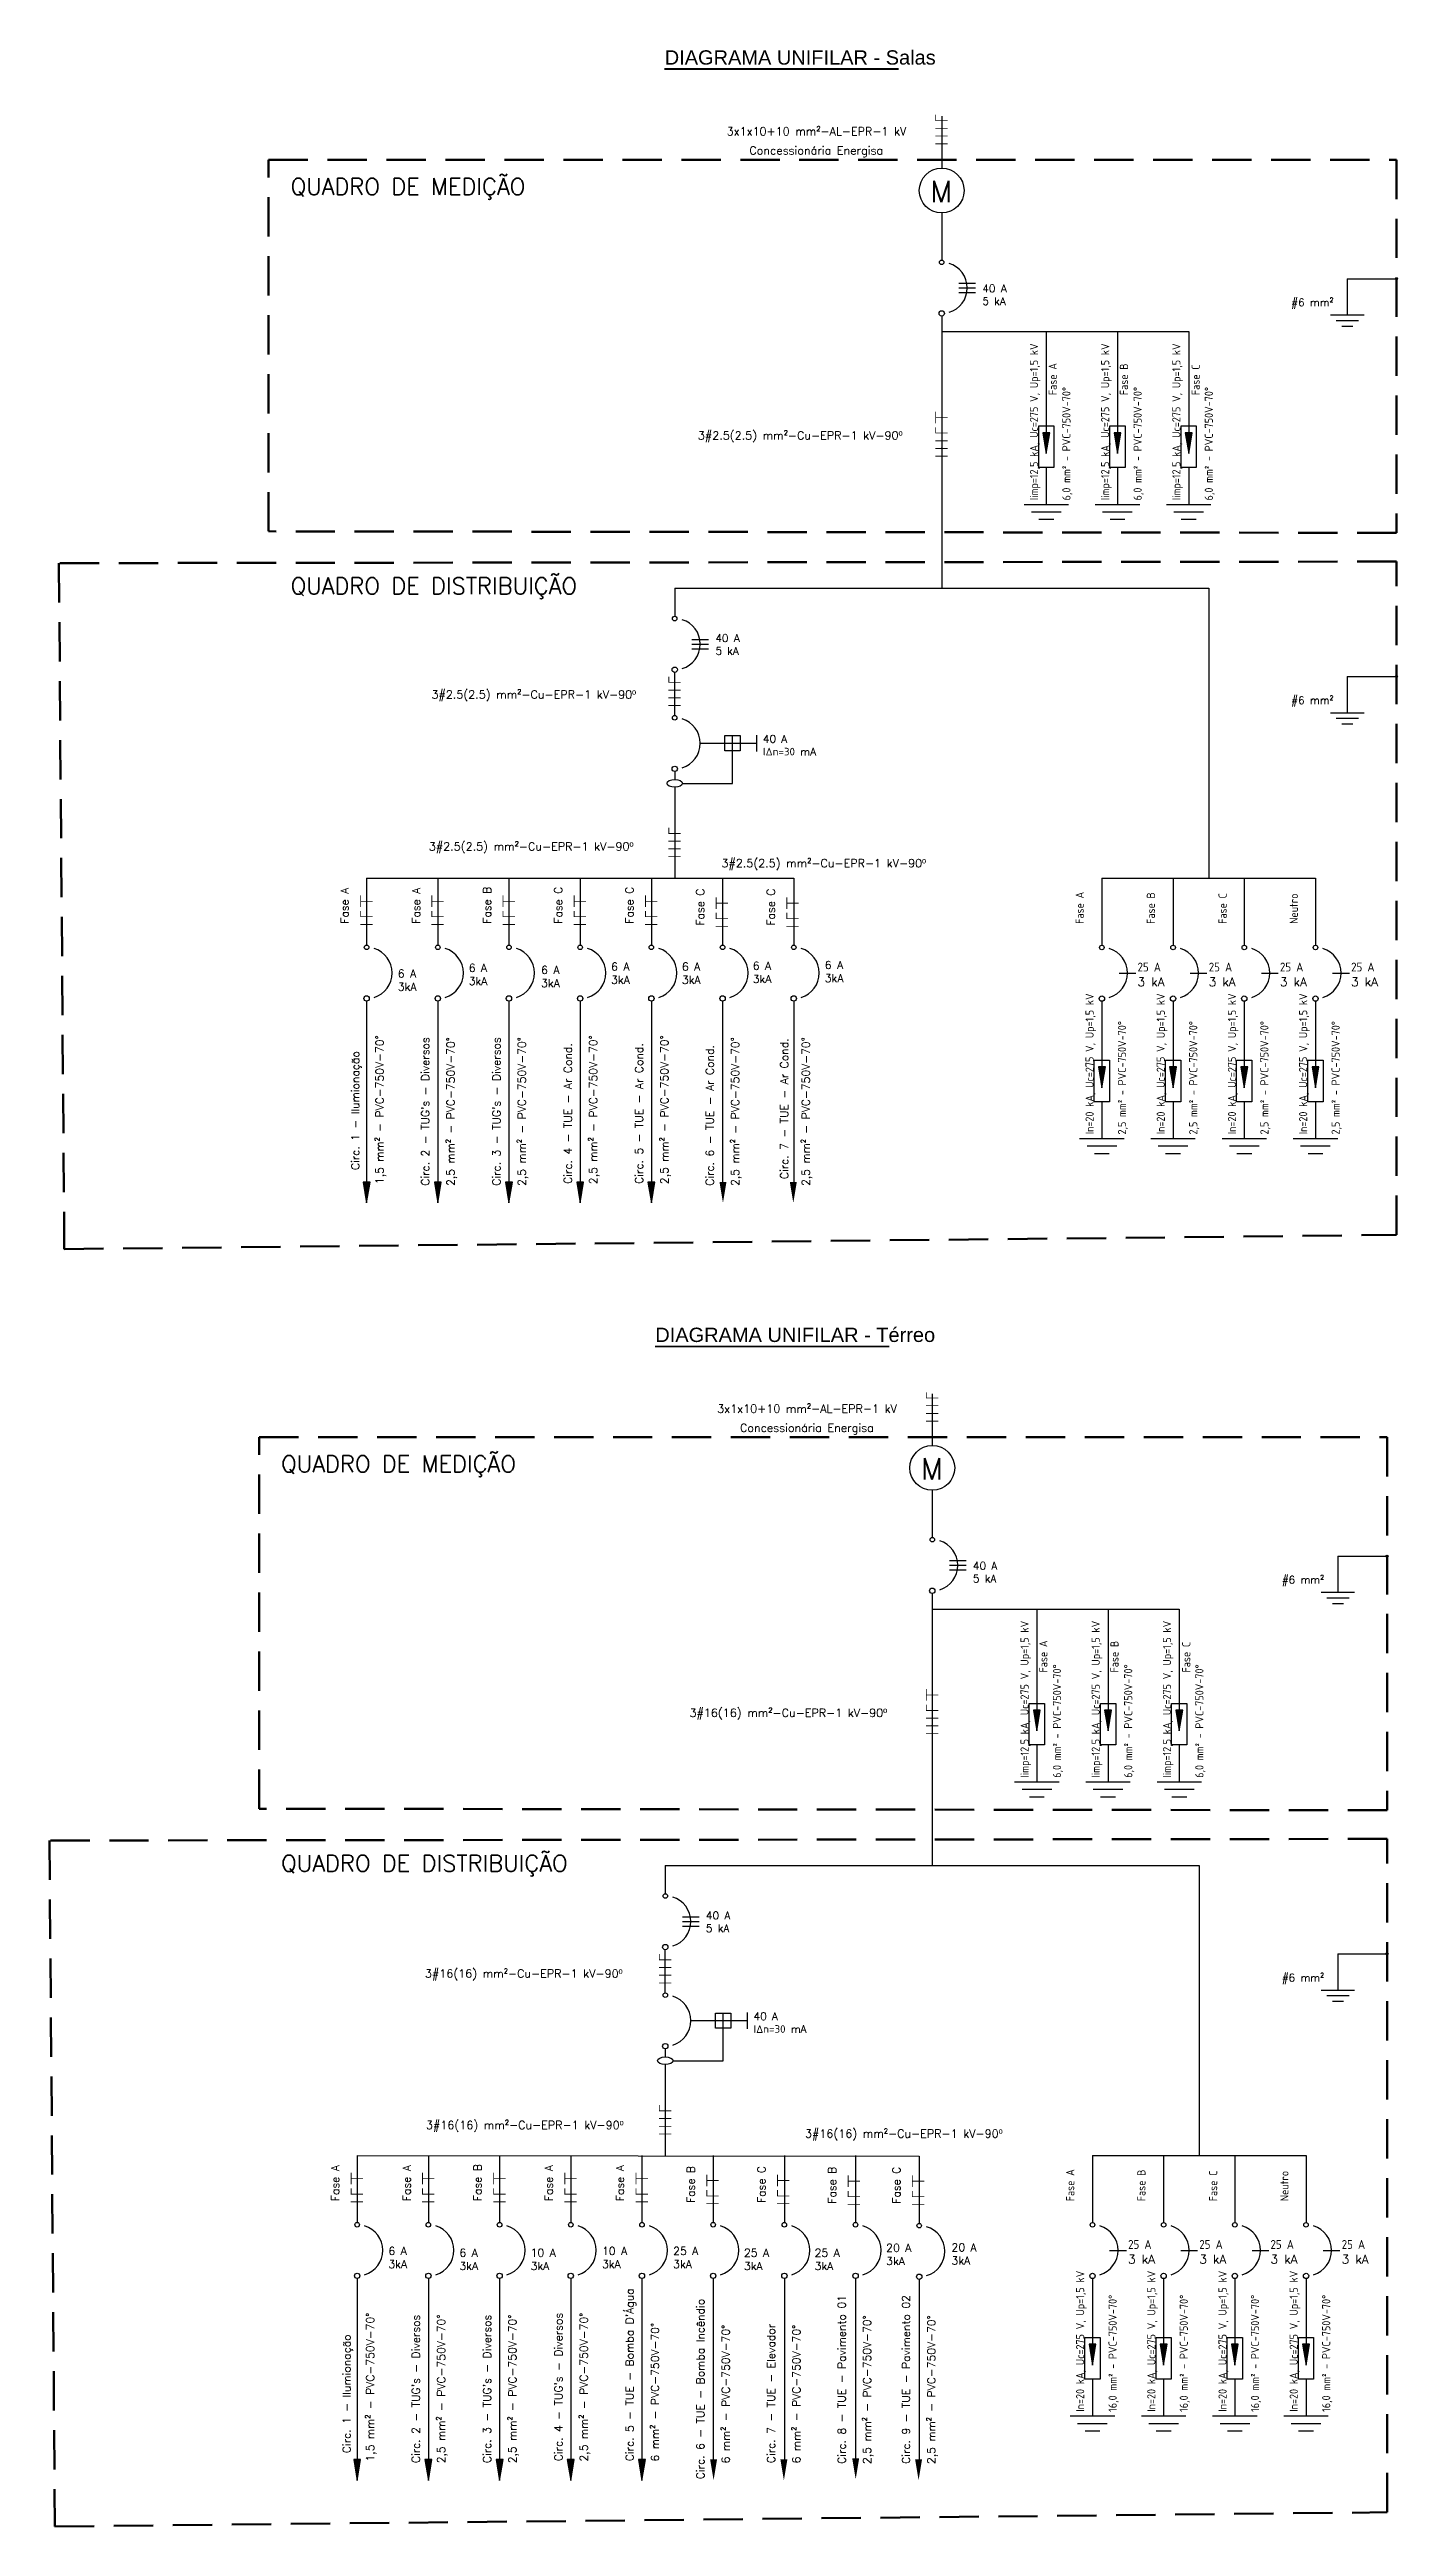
# Model space of a CAD drawing. Header units: millimetres. Extents: x 4360 to 8806, y 1896 to 3880.
# Drawn here: x 4359.7 to 4376.03, y 1925.82 to 1955.82 of the extents above; entities that cross this region are included whole.
import ezdxf
from ezdxf.enums import TextEntityAlignment as Align

# ---------------------------------------------------------------- set-up
doc = ezdxf.new("R2010")
doc.units = ezdxf.units.MM
doc.linetypes.add('HIDDEN2', pattern=[4.7625, 3.175, -1.5875])
doc.layers.add('Diagrama Unifilar', color=7, linetype='Continuous')
doc.layers.add('ELETRODUTO', color=5, linetype='Continuous', lineweight=50)
doc.styles.add('AENGESTYLE', font='isocp.shx', dxfattribs={"height": 125})
doc.styles.add('ANACECILIA', font='swissel.ttf')
doc.styles.add('RomanS', font='romans.shx')
doc.styles.add('ROMMANS', font='ROMANS.shx', dxfattribs={"height": 100})
doc.styles.get("Standard").update_dxf_attribs({"font": 'arial.ttf'})

msp = doc.modelspace()

# ---------------------------------------------------------------- texts
at = {"style": 'ANACECILIA'}
for s, p in [('DIAGRAMA UNIFILAR - Salas', (4367.15312, 1955.63822, -15656.55104)), ('DIAGRAMA UNIFILAR - Térreo', (4367.03902, 1940.1642, -15656.55104))]:
    msp.add_text(s, height=0.1733333, dxfattribs=at).set_placement(p)
at = {"char_height": 0.096, "width": 0.5610447, "attachment_point": 1, "style": 'ROMMANS'}
for s, insert in [('6 A\\P3kA', (4363.91986, 1944.67514)), ('6 A\\P3kA', (4364.77826, 1944.74431)), ('6 A\\P3kA', (4365.65605, 1944.71925)), ('6 A\\P3kA', (4366.50374, 1944.75935)), ('6 A\\P3kA', (4367.36147, 1944.75935)), ('6 A\\P3kA', (4368.21919, 1944.76937)), ('6 A\\P3kA', (4369.09196, 1944.7794)), ('6 A\\P3kA', (4363.80577, 1929.20112)), ('6 A\\P3kA', (4364.6658, 1929.17899)), ('10 A\\P3kA', (4365.52828, 1929.17899)), ('10 A\\P3kA', (4366.3932, 1929.20112)), ('25 A\\P3kA', (4367.25568, 1929.20112)), ('25 A\\P3kA', (4368.11277, 1929.17843)), ('25 A\\P3kA', (4368.96882, 1929.17843)), ('20 A\\P3kA', (4369.83622, 1929.2392)), ('20 A\\P3kA', (4370.62762, 1929.24434))]:
    msp.add_mtext(s, dxfattribs=dict(at, insert=insert))
at = {"layer": 'Diagrama Unifilar', "style": 'ROMMANS'}
for s, p in [('3x1x10+10 mm²-AL-EPR-1 kV', (4367.90346, 1954.7806)), ('Concessionária Energisa', (4368.1785, 1954.54887)), ('3#2.5(2.5) mm²-Cu-EPR-1 kV-90º', (4367.5551, 1951.09655)), ('3#2.5(2.5) mm²-Cu-EPR-1 kV-90º', (4364.32706, 1947.95804)), ('3#2.5(2.5) mm²-Cu-EPR-1 kV-90º', (4364.29569, 1946.11779)), ('3#2.5(2.5) mm²-Cu-EPR-1 kV-90º', (4367.83978, 1945.91442)), ('3x1x10+10 mm²-AL-EPR-1 kV', (4367.78936, 1939.30658)), ('Concessionária Energisa', (4368.0644, 1939.07485)), ('3#16(16) mm²-Cu-EPR-1 kV-90º', (4367.45356, 1935.62253)), ('3#16(16) mm²-Cu-EPR-1 kV-90º', (4364.24825, 1932.46383)), ('3#16(16) mm²-Cu-EPR-1 kV-90º', (4364.26118, 1930.62857)), ('3#16(16) mm²-Cu-EPR-1 kV-90º', (4368.85243, 1930.52518))]:
    msp.add_text(s, height=0.099, dxfattribs=at).set_placement(p)
at = {"layer": 'Diagrama Unifilar'}
for s, height, style, p in [('Iimp=12,5 kA, Uc=275 V, Up=1,5 kV', 0.099, 'AENGESTYLE', (4371.62619, 1950.3616)), ('Iimp=12,5 kA, Uc=275 V, Up=1,5 kV', 0.099, 'AENGESTYLE', (4372.48867, 1950.3616)), ('Iimp=12,5 kA, Uc=275 V, Up=1,5 kV', 0.099, 'AENGESTYLE', (4373.35115, 1950.3616)), ('Fase A', 0.099, 'AENGESTYLE', (4371.85322, 1951.63405)), ('Fase B', 0.099, 'AENGESTYLE', (4372.7157, 1951.63405)), ('Fase C', 0.099, 'AENGESTYLE', (4373.585, 1951.63405)), ('6,0 mm² - PVC-750V-70°', 0.099, 'AENGESTYLE', (4372.01941, 1950.35853)), ('6,0 mm² - PVC-750V-70°', 0.099, 'AENGESTYLE', (4372.88189, 1950.35853)), ('6,0 mm² - PVC-750V-70°', 0.099, 'AENGESTYLE', (4373.74437, 1950.35853)), ('Fase A', 0.096, 'ROMMANS', (4363.27555, 1945.23047)), ('Fase A', 0.096, 'ROMMANS', (4364.14148, 1945.23047)), ('Fase B', 0.096, 'ROMMANS', (4365.0005, 1945.23047)), ('Fase C', 0.096, 'ROMMANS', (4365.86298, 1945.23047)), ('Fase C', 0.096, 'ROMMANS', (4366.72546, 1945.23047)), ('Fase C', 0.096, 'ROMMANS', (4367.58255, 1945.20779)), ('Fase C', 0.096, 'ROMMANS', (4368.4386, 1945.20779)), ('Fase A', 0.099, 'AENGESTYLE', (4372.17958, 1945.22886)), ('Fase B', 0.099, 'AENGESTYLE', (4373.04206, 1945.22886)), ('Fase C', 0.099, 'AENGESTYLE', (4373.91136, 1945.22886)), ('Neutro', 0.099, 'AENGESTYLE', (4374.77384, 1945.22886)), ('In=20 kA, Uc=275 V, Up=1,5 kV', 0.099, 'AENGESTYLE', (4372.29975, 1942.68027)), ('In=20 kA, Uc=275 V, Up=1,5 kV', 0.099, 'AENGESTYLE', (4373.16223, 1942.68027)), ('In=20 kA, Uc=275 V, Up=1,5 kV', 0.099, 'AENGESTYLE', (4374.0247, 1942.68027)), ('In=20 kA, Uc=275 V, Up=1,5 kV', 0.099, 'AENGESTYLE', (4374.88718, 1942.68027)), ('2,5 mm² - PVC-750V-70°', 0.099, 'AENGESTYLE', (4372.69296, 1942.6772)), ('2,5 mm² - PVC-750V-70°', 0.099, 'AENGESTYLE', (4373.55544, 1942.6772)), ('2,5 mm² - PVC-750V-70°', 0.099, 'AENGESTYLE', (4374.41792, 1942.6772)), ('2,5 mm² - PVC-750V-70°', 0.099, 'AENGESTYLE', (4375.2804, 1942.6772)), ('1,5 mm² - PVC-750V-70°', 0.096, 'ROMMANS', (4363.69925, 1942.07645)), ("Circ. 2 - TUG's - Diversos", 0.096, 'ROMMANS', (4364.25238, 1942.05739)), ('2,5 mm² - PVC-750V-70°', 0.096, 'ROMMANS', (4364.55929, 1942.05432)), ("Circ. 3 - TUG's - Diversos", 0.096, 'ROMMANS', (4365.11486, 1942.05739)), ('2,5 mm² - PVC-750V-70°', 0.096, 'ROMMANS', (4365.42176, 1942.05432)), ('Circ. 4 - TUE - Ar Cond.', 0.096, 'ROMMANS', (4365.97978, 1942.07952)), ('2,5 mm² - PVC-750V-70°', 0.096, 'ROMMANS', (4366.28668, 1942.07645)), ('Circ. 5 - TUE - Ar Cond.', 0.096, 'ROMMANS', (4366.84226, 1942.07952)), ('2,5 mm² - PVC-750V-70°', 0.096, 'ROMMANS', (4367.14916, 1942.07645)), ('Circ. 6 - TUE - Ar Cond.', 0.096, 'ROMMANS', (4367.69935, 1942.05684)), ('2,5 mm² - PVC-750V-70°', 0.096, 'ROMMANS', (4368.00626, 1942.05377)), ('Circ. 7 - TUE - Ar Cond.', 0.096, 'ROMMANS', (4368.60155, 1942.13738)), ('2,5 mm² - PVC-750V-70°', 0.096, 'ROMMANS', (4368.86231, 1942.05377)), ('Circ. 1 - Ilumionação', 0.096, 'ROMMANS', (4363.40479, 1942.24718)), ('Iimp=12,5 kA, Uc=275 V, Up=1,5 kV', 0.099, 'AENGESTYLE', (4371.5121, 1934.88758)), ('Fase A', 0.099, 'AENGESTYLE', (4371.73913, 1936.16003)), ('Iimp=12,5 kA, Uc=275 V, Up=1,5 kV', 0.099, 'AENGESTYLE', (4372.37458, 1934.88758)), ('Fase B', 0.099, 'AENGESTYLE', (4372.60161, 1936.16003)), ('Iimp=12,5 kA, Uc=275 V, Up=1,5 kV', 0.099, 'AENGESTYLE', (4373.23705, 1934.88758)), ('6,0 mm² - PVC-750V-70°', 0.099, 'AENGESTYLE', (4371.90532, 1934.88451)), ('6,0 mm² - PVC-750V-70°', 0.099, 'AENGESTYLE', (4372.76779, 1934.88451)), ('Fase C', 0.099, 'AENGESTYLE', (4373.47091, 1936.16003)), ('6,0 mm² - PVC-750V-70°', 0.099, 'AENGESTYLE', (4373.63027, 1934.88451)), ('Fase A', 0.096, 'ROMMANS', (4363.16145, 1929.75645)), ('Fase A', 0.096, 'ROMMANS', (4364.02739, 1929.75645)), ('Fase B', 0.096, 'ROMMANS', (4364.88641, 1929.75645)), ('Fase A', 0.096, 'ROMMANS', (4365.74888, 1929.75645)), ('Fase A', 0.096, 'ROMMANS', (4366.61136, 1929.75645)), ('Fase B', 0.096, 'ROMMANS', (4367.46846, 1929.73377)), ('Fase C', 0.096, 'ROMMANS', (4368.32451, 1929.73377)), ('Fase B', 0.096, 'ROMMANS', (4369.18057, 1929.72522)), ('Fase C', 0.096, 'ROMMANS', (4369.95957, 1929.72522)), ('Fase A', 0.099, 'AENGESTYLE', (4372.06549, 1929.75483)), ('Fase B', 0.099, 'AENGESTYLE', (4372.92797, 1929.75483)), ('Fase C', 0.099, 'AENGESTYLE', (4373.79727, 1929.75483)), ('Neutro', 0.099, 'AENGESTYLE', (4374.65975, 1929.75483)), ('In=20 kA, Uc=275 V, Up=1,5 kV', 0.099, 'AENGESTYLE', (4372.18565, 1927.20625)), ('In=20 kA, Uc=275 V, Up=1,5 kV', 0.099, 'AENGESTYLE', (4373.04813, 1927.20625)), ('In=20 kA, Uc=275 V, Up=1,5 kV', 0.099, 'AENGESTYLE', (4373.91061, 1927.20625)), ('In=20 kA, Uc=275 V, Up=1,5 kV', 0.099, 'AENGESTYLE', (4374.77309, 1927.20625)), ("Circ. 5 - TUE - Bomba D'Água", 0.096, 'ROMMANS', (4366.72816, 1926.6055)), ('Circ. 6 - TUE - Bomba Incêndio', 0.096, 'ROMMANS', (4367.58526, 1926.38785)), ('Circ. 8 - TUE - Pavimento 01', 0.096, 'ROMMANS', (4369.29737, 1926.57427)), ('Circ. 9 - TUE - Pavimento 02', 0.096, 'ROMMANS', (4370.07637, 1926.57427)), ('16,0 mm² - PVC-750V-70°', 0.099, 'AENGESTYLE', (4372.57887, 1927.20317)), ('16,0 mm² - PVC-750V-70°', 0.099, 'AENGESTYLE', (4373.44135, 1927.20317)), ('16,0 mm² - PVC-750V-70°', 0.099, 'AENGESTYLE', (4374.30382, 1927.20317)), ('16,0 mm² - PVC-750V-70°', 0.099, 'AENGESTYLE', (4375.1663, 1927.20317)), ('1,5 mm² - PVC-750V-70°', 0.096, 'ROMMANS', (4363.58516, 1926.60243)), ("Circ. 2 - TUG's - Diversos", 0.096, 'ROMMANS', (4364.13828, 1926.58337)), ('2,5 mm² - PVC-750V-70°', 0.096, 'ROMMANS', (4364.44519, 1926.5803)), ("Circ. 3 - TUG's - Diversos", 0.096, 'ROMMANS', (4365.00076, 1926.58337)), ('2,5 mm² - PVC-750V-70°', 0.096, 'ROMMANS', (4365.30767, 1926.5803)), ("Circ. 4 - TUG's - Diversos", 0.096, 'ROMMANS', (4365.86568, 1926.6055)), ('2,5 mm² - PVC-750V-70°', 0.096, 'ROMMANS', (4366.17259, 1926.60243)), ('6 mm² - PVC-750V-70°', 0.096, 'ROMMANS', (4367.03507, 1926.60243)), ('6 mm² - PVC-750V-70°', 0.096, 'ROMMANS', (4367.89217, 1926.57975)), ('Circ. 7 - TUE - Elevador', 0.096, 'ROMMANS', (4368.44131, 1926.58282)), ('6 mm² - PVC-750V-70°', 0.096, 'ROMMANS', (4368.74822, 1926.57975)), ('2,5 mm² - PVC-750V-70°', 0.096, 'ROMMANS', (4369.60427, 1926.57119)), ('2,5 mm² - PVC-750V-70°', 0.096, 'ROMMANS', (4370.38328, 1926.57119)), ('Circ. 1 - Ilumionação', 0.096, 'ROMMANS', (4363.30024, 1926.70309))]:
    msp.add_text(s, height=height, rotation=90, dxfattribs=dict(at, style=style)).set_placement(p, align=Align.MIDDLE_LEFT)
for s, insert, char_height, width, attachment_point, style in [('QUADRO DE MEDIÇÃO', (4362.62072, 1954.26146), 0.200475, 3.9852329, 1, 'RomanS'), ('40 A\\P5 kA', (4371.00143, 1952.97367), 0.092813, 0.7978426, 1, 'ROMMANS'), ('#6 mm²', (4374.99867, 1952.74183), 0.092813, 1.349817, 5, 'ROMMANS'), ('QUADRO DE DISTRIBUIÇÃO', (4362.62072, 1949.42335), 0.200475, 3.9852329, 1, 'RomanS'), ('40 A\\P5 kA', (4367.76714, 1948.73741), 0.092813, 0.7978426, 1, 'ROMMANS'), ('#6 mm²', (4374.99867, 1947.9225), 0.092813, 1.349817, 5, 'ROMMANS'), ('40 A\\PIΔn=30 mA', (4368.34282, 1947.51673), 0.092813, 0.9948716, 1, 'ROMMANS'), ('25 A\\P{\\Fromans|c0;3 kA}', (4372.88052, 1944.75963), 0.107377, 0.5610447, 1, 'AENGESTYLE'), ('25 A\\P{\\Fromans|c0;3 kA}', (4373.743, 1944.75963), 0.107377, 0.5610447, 1, 'AENGESTYLE'), ('25 A\\P{\\Fromans|c0;3 kA}', (4374.60548, 1944.75963), 0.107377, 0.5610447, 1, 'AENGESTYLE'), ('25 A\\P{\\Fromans|c0;3 kA}', (4375.46796, 1944.75963), 0.107377, 0.5610447, 1, 'AENGESTYLE'), ('QUADRO DE MEDIÇÃO', (4362.50663, 1938.78744), 0.200475, 3.9852329, 1, 'RomanS'), ('40 A\\P5 kA', (4370.88733, 1937.49965), 0.092813, 0.7978426, 1, 'ROMMANS'), ('#6 mm²', (4374.88457, 1937.26781), 0.092813, 1.349817, 5, 'ROMMANS'), ('QUADRO DE DISTRIBUIÇÃO', (4362.50663, 1933.94933), 0.200475, 3.9852329, 1, 'RomanS'), ('40 A\\P5 kA', (4367.65304, 1933.26339), 0.092813, 0.7978426, 1, 'ROMMANS'), ('#6 mm²', (4374.88457, 1932.44848), 0.092813, 1.349817, 5, 'ROMMANS'), ('40 A\\PIΔn=30 mA', (4368.22872, 1932.04271), 0.092813, 0.9948716, 1, 'ROMMANS'), ('25 A\\P{\\Fromans|c0;3 kA}', (4372.76643, 1929.28561), 0.107377, 0.5610447, 1, 'AENGESTYLE'), ('25 A\\P{\\Fromans|c0;3 kA}', (4373.62891, 1929.28561), 0.107377, 0.5610447, 1, 'AENGESTYLE'), ('25 A\\P{\\Fromans|c0;3 kA}', (4374.49138, 1929.28561), 0.107377, 0.5610447, 1, 'AENGESTYLE'), ('25 A\\P{\\Fromans|c0;3 kA}', (4375.35386, 1929.28561), 0.107377, 0.5610447, 1, 'AENGESTYLE')]:
    msp.add_mtext(s, dxfattribs=dict(at, insert=insert, char_height=char_height, width=width, attachment_point=attachment_point, style=style))
at = {"layer": 'Diagrama Unifilar', "char_height": 0.2588007, "width": 0.3882388, "attachment_point": 2}
for insert in [(4370.50145, 1954.23168), (4370.38736, 1938.75766)]:
    msp.add_mtext('{\\Fromans|c0;M}', dxfattribs=dict(at, insert=insert))

# ---------------------------------------------------------------- hatches: boundary and pattern name
for points in [[(4371.81732, 1951.17745), (4371.73345, 1951.17745), (4371.77539, 1950.92583)], [(4372.6798, 1951.17745), (4372.59593, 1951.17745), (4372.63786, 1950.92583)], [(4373.54228, 1951.17745), (4373.45841, 1951.17745), (4373.50034, 1950.92583)], [(4372.49088, 1943.49611), (4372.407, 1943.49611), (4372.44894, 1943.2445)], [(4373.35335, 1943.49611), (4373.26948, 1943.49611), (4373.31142, 1943.2445)], [(4374.21583, 1943.49611), (4374.13196, 1943.49611), (4374.1739, 1943.2445)], [(4375.07831, 1943.49611), (4374.99444, 1943.49611), (4375.03637, 1943.2445)], [(4363.58347, 1942.09967), (4363.4996, 1942.09967), (4363.54154, 1941.84805)], [(4364.44595, 1942.09967), (4364.36208, 1942.09967), (4364.40402, 1941.84805)], [(4365.30843, 1942.09967), (4365.22456, 1942.09967), (4365.26649, 1941.84805)], [(4366.17091, 1942.09967), (4366.08703, 1942.09967), (4366.12897, 1941.84805)], [(4367.03338, 1942.09967), (4366.94951, 1942.09967), (4366.99145, 1941.84805)], [(4367.90079, 1942.1016), (4367.81692, 1942.1016), (4367.85885, 1941.84998)], [(4368.75274, 1942.1016), (4368.66886, 1942.1016), (4368.7108, 1941.84998)], [(4371.70323, 1935.70342), (4371.61935, 1935.70342), (4371.66129, 1935.45181)], [(4372.56571, 1935.70342), (4372.48183, 1935.70342), (4372.52377, 1935.45181)], [(4373.42818, 1935.70342), (4373.34431, 1935.70342), (4373.38625, 1935.45181)], [(4372.37678, 1928.02209), (4372.29291, 1928.02209), (4372.33485, 1927.77047)], [(4373.23926, 1928.02209), (4373.15539, 1928.02209), (4373.19732, 1927.77047)], [(4374.10174, 1928.02209), (4374.01786, 1928.02209), (4374.0598, 1927.77047)], [(4374.96421, 1928.02209), (4374.88034, 1928.02209), (4374.92228, 1927.77047)], [(4369.50858, 1926.63957), (4369.42471, 1926.63957), (4369.46665, 1926.38795)], [(4363.46938, 1926.62565), (4363.38551, 1926.62565), (4363.42744, 1926.37403)], [(4364.33186, 1926.62565), (4364.24798, 1926.62565), (4364.28992, 1926.37403)], [(4365.19433, 1926.62565), (4365.11046, 1926.62565), (4365.1524, 1926.37403)], [(4366.05681, 1926.62565), (4365.97294, 1926.62565), (4366.01488, 1926.37403)], [(4366.91929, 1926.62565), (4366.83542, 1926.62565), (4366.87735, 1926.37403)], [(4367.7867, 1926.62758), (4367.70282, 1926.62758), (4367.74476, 1926.37596)], [(4368.63864, 1926.62758), (4368.55477, 1926.62758), (4368.5967, 1926.37596)], [(4370.27053, 1926.62758), (4370.18666, 1926.62758), (4370.2286, 1926.37596)]]:
    msp.add_hatch(color=256).paths.add_polyline_path(points)

# ---------------------------------------------------------------- linework, layer by layer
for p, q in [((4371.77539, 1951.26058), (4371.77539, 1951.26058)), ((4372.63786, 1951.26058), (4372.63786, 1951.26058)), ((4373.50034, 1951.26058), (4373.50034, 1951.26058)), ((4371.81732, 1951.17745), (4371.73345, 1951.17745)), ((4371.73345, 1951.17745), (4371.77539, 1950.92583)), ((4371.77539, 1950.92583), (4371.81732, 1951.17745)), ((4372.6798, 1951.17745), (4372.59593, 1951.17745)), ((4372.59593, 1951.17745), (4372.63786, 1950.92583)), ((4372.63786, 1950.92583), (4372.6798, 1951.17745)), ((4373.54228, 1951.17745), (4373.45841, 1951.17745)), ((4373.45841, 1951.17745), (4373.50034, 1950.92583)), ((4373.50034, 1950.92583), (4373.54228, 1951.17745)), ((4367.27407, 1949.29455), (4373.74266, 1949.29455)), ((4367.58348, 1947.41686), (4368.26905, 1947.41686)), ((4367.97565, 1946.93141), (4367.97565, 1947.50961)), ((4368.26905, 1947.31657), (4368.26905, 1947.51716)), ((4367.36689, 1946.93141), (4367.97565, 1946.93141)), ((4363.54154, 1945.7848), (4363.54154, 1944.97214)), ((4363.54154, 1945.7848), (4368.7164, 1945.7848)), ((4364.40402, 1945.7848), (4364.40402, 1944.97214)), ((4365.26649, 1945.7848), (4365.26649, 1944.97214)), ((4366.12897, 1945.7848), (4366.12897, 1944.97214)), ((4366.99145, 1945.7848), (4366.99145, 1944.97214)), ((4367.85393, 1945.7848), (4367.85393, 1944.97214)), ((4368.7164, 1945.7848), (4368.7164, 1944.97214)), ((4363.54154, 1944.29343), (4363.54154, 1942.09967)), ((4372.49088, 1943.49611), (4372.407, 1943.49611)), ((4372.407, 1943.49611), (4372.44894, 1943.2445)), ((4372.44894, 1943.57925), (4372.44894, 1943.57925)), ((4372.44894, 1943.2445), (4372.49088, 1943.49611)), ((4373.35335, 1943.49611), (4373.26948, 1943.49611)), ((4373.26948, 1943.49611), (4373.31142, 1943.2445)), ((4373.31142, 1943.57925), (4373.31142, 1943.57925)), ((4373.31142, 1943.2445), (4373.35335, 1943.49611)), ((4374.21583, 1943.49611), (4374.13196, 1943.49611)), ((4374.13196, 1943.49611), (4374.1739, 1943.2445)), ((4374.1739, 1943.57925), (4374.1739, 1943.57925)), ((4374.1739, 1943.2445), (4374.21583, 1943.49611)), ((4375.07831, 1943.49611), (4374.99444, 1943.49611)), ((4374.99444, 1943.49611), (4375.03637, 1943.2445)), ((4375.03637, 1943.57925), (4375.03637, 1943.57925)), ((4375.03637, 1943.2445), (4375.07831, 1943.49611)), ((4363.58347, 1942.09967), (4363.4996, 1942.09967)), ((4363.4996, 1942.09967), (4363.54154, 1941.84805)), ((4363.54154, 1941.84805), (4363.58347, 1942.09967)), ((4364.44595, 1942.09967), (4364.36208, 1942.09967)), ((4364.36208, 1942.09967), (4364.40402, 1941.84805)), ((4364.40402, 1941.84805), (4364.44595, 1942.09967)), ((4365.30843, 1942.09967), (4365.22456, 1942.09967)), ((4365.22456, 1942.09967), (4365.26649, 1941.84805)), ((4365.26649, 1941.84805), (4365.30843, 1942.09967)), ((4366.17091, 1942.09967), (4366.08703, 1942.09967)), ((4366.08703, 1942.09967), (4366.12897, 1941.84805)), ((4366.12897, 1941.84805), (4366.17091, 1942.09967)), ((4367.03338, 1942.09967), (4366.94951, 1942.09967)), ((4366.94951, 1942.09967), (4366.99145, 1941.84805)), ((4366.99145, 1941.84805), (4367.03338, 1942.09967)), ((4363.54154, 1941.84805), (4363.54154, 1941.84805)), ((4364.40402, 1941.84805), (4364.40402, 1941.84805)), ((4365.26649, 1941.84805), (4365.26649, 1941.84805)), ((4366.12897, 1941.84805), (4366.12897, 1941.84805)), ((4366.99145, 1941.84805), (4366.99145, 1941.84805)), ((4371.70323, 1935.70342), (4371.61935, 1935.70342)), ((4371.61935, 1935.70342), (4371.66129, 1935.45181)), ((4371.66129, 1935.78656), (4371.66129, 1935.78656)), ((4371.66129, 1935.45181), (4371.70323, 1935.70342)), ((4372.56571, 1935.70342), (4372.48183, 1935.70342)), ((4372.48183, 1935.70342), (4372.52377, 1935.45181)), ((4372.52377, 1935.78656), (4372.52377, 1935.78656)), ((4372.52377, 1935.45181), (4372.56571, 1935.70342)), ((4373.42818, 1935.70342), (4373.34431, 1935.70342)), ((4373.34431, 1935.70342), (4373.38625, 1935.45181)), ((4373.38625, 1935.78656), (4373.38625, 1935.78656)), ((4373.38625, 1935.45181), (4373.42818, 1935.70342)), ((4367.15998, 1933.82053), (4373.62856, 1933.82053)), ((4367.86155, 1931.45738), (4367.86155, 1932.03559)), ((4368.15496, 1931.84255), (4368.15496, 1932.04314)), ((4367.46939, 1931.94284), (4368.15496, 1931.94284)), ((4367.25279, 1931.45738), (4367.86155, 1931.45738)), ((4363.42744, 1930.31077), (4363.42744, 1929.49812)), ((4363.42744, 1930.31077), (4370.23623, 1930.29966)), ((4364.28992, 1930.31077), (4364.28992, 1929.49812)), ((4365.1524, 1930.31077), (4365.1524, 1929.49812)), ((4366.01488, 1930.31077), (4366.01488, 1929.49812)), ((4366.87735, 1930.31077), (4366.87735, 1929.49812)), ((4367.73983, 1930.31077), (4367.73983, 1929.49812)), ((4368.60231, 1930.31077), (4368.60231, 1929.49812)), ((4369.46479, 1930.31077), (4369.46479, 1929.49812)), ((4370.23623, 1930.29966), (4370.23623, 1929.487)), ((4363.42744, 1928.81941), (4363.42744, 1926.62565)), ((4372.37678, 1928.02209), (4372.29291, 1928.02209)), ((4372.29291, 1928.02209), (4372.33485, 1927.77047)), ((4372.33485, 1928.10522), (4372.33485, 1928.10522)), ((4372.33485, 1927.77047), (4372.37678, 1928.02209)), ((4373.23926, 1928.02209), (4373.15539, 1928.02209)), ((4373.15539, 1928.02209), (4373.19732, 1927.77047)), ((4373.19732, 1928.10522), (4373.19732, 1928.10522)), ((4373.19732, 1927.77047), (4373.23926, 1928.02209)), ((4374.10174, 1928.02209), (4374.01786, 1928.02209)), ((4374.01786, 1928.02209), (4374.0598, 1927.77047)), ((4374.0598, 1928.10522), (4374.0598, 1928.10522)), ((4374.0598, 1927.77047), (4374.10174, 1928.02209)), ((4374.96421, 1928.02209), (4374.88034, 1928.02209)), ((4374.88034, 1928.02209), (4374.92228, 1927.77047)), ((4374.92228, 1928.10522), (4374.92228, 1928.10522)), ((4374.92228, 1927.77047), (4374.96421, 1928.02209)), ((4363.46938, 1926.62565), (4363.38551, 1926.62565)), ((4363.38551, 1926.62565), (4363.42744, 1926.37403)), ((4363.42744, 1926.37403), (4363.46938, 1926.62565)), ((4363.42744, 1926.37403), (4363.42744, 1926.37403)), ((4364.33186, 1926.62565), (4364.24798, 1926.62565)), ((4364.24798, 1926.62565), (4364.28992, 1926.37403)), ((4364.28992, 1926.37403), (4364.33186, 1926.62565)), ((4364.28992, 1926.37403), (4364.28992, 1926.37403)), ((4365.19433, 1926.62565), (4365.11046, 1926.62565)), ((4365.11046, 1926.62565), (4365.1524, 1926.37403)), ((4365.1524, 1926.37403), (4365.19433, 1926.62565)), ((4365.1524, 1926.37403), (4365.1524, 1926.37403)), ((4366.05681, 1926.62565), (4365.97294, 1926.62565)), ((4365.97294, 1926.62565), (4366.01488, 1926.37403)), ((4366.01488, 1926.37403), (4366.05681, 1926.62565)), ((4366.01488, 1926.37403), (4366.01488, 1926.37403)), ((4366.91929, 1926.62565), (4366.83542, 1926.62565)), ((4366.83542, 1926.62565), (4366.87735, 1926.37403)), ((4366.87735, 1926.37403), (4366.91929, 1926.62565)), ((4366.87735, 1926.37403), (4366.87735, 1926.37403))]:
    msp.add_line(p, q)
at = {"const_width": 0.02344, "elevation": -15656.55104}
for points in [[(4367.14773, 1955.58344), (4369.98657, 1955.58344)], [(4367.03363, 1940.10942), (4369.87247, 1940.10942)]]:
    msp.add_lwpolyline(points, dxfattribs=at)
for points in [[(4371.68315, 1951.26058), (4371.86762, 1951.26058), (4371.86762, 1950.75641), (4371.68315, 1950.75641)], [(4372.54563, 1951.26058), (4372.7301, 1951.26058), (4372.7301, 1950.75641), (4372.54563, 1950.75641)], [(4373.40811, 1951.26058), (4373.59257, 1951.26058), (4373.59257, 1950.75641), (4373.40811, 1950.75641)], [(4368.06846, 1947.32398), (4367.88284, 1947.32398), (4367.88284, 1947.50961), (4368.06846, 1947.50961)], [(4372.35671, 1943.57925), (4372.54117, 1943.57925), (4372.54117, 1943.07508), (4372.35671, 1943.07508)], [(4373.21919, 1943.57925), (4373.40365, 1943.57925), (4373.40365, 1943.07508), (4373.21919, 1943.07508)], [(4374.08166, 1943.57925), (4374.26613, 1943.57925), (4374.26613, 1943.07508), (4374.08166, 1943.07508)], [(4374.94414, 1943.57925), (4375.12861, 1943.57925), (4375.12861, 1943.07508), (4374.94414, 1943.07508)], [(4371.56906, 1935.78656), (4371.75352, 1935.78656), (4371.75352, 1935.28239), (4371.56906, 1935.28239)], [(4372.43154, 1935.78656), (4372.616, 1935.78656), (4372.616, 1935.28239), (4372.43154, 1935.28239)], [(4373.29401, 1935.78656), (4373.47848, 1935.78656), (4373.47848, 1935.28239), (4373.29401, 1935.28239)], [(4367.95437, 1931.84996), (4367.76874, 1931.84996), (4367.76874, 1932.03559), (4367.95437, 1932.03559)], [(4372.24261, 1928.10522), (4372.42708, 1928.10522), (4372.42708, 1927.60106), (4372.24261, 1927.60106)], [(4373.10509, 1928.10522), (4373.28956, 1928.10522), (4373.28956, 1927.60106), (4373.10509, 1927.60106)], [(4373.96757, 1928.10522), (4374.15203, 1928.10522), (4374.15203, 1927.60106), (4373.96757, 1927.60106)], [(4374.83005, 1928.10522), (4375.01451, 1928.10522), (4375.01451, 1927.60106), (4374.83005, 1927.60106)]]:
    msp.add_lwpolyline(points, close=True)
for centre, radius in [((4376.01731, 1953.04457), 0.01238), ((4376.01731, 1948.22525), 0.01238), ((4363.54154, 1944.94459), 0.02755), ((4364.40402, 1944.94459), 0.02755), ((4365.26649, 1944.94459), 0.02755), ((4366.12897, 1944.94459), 0.02755), ((4366.99145, 1944.94459), 0.02755), ((4367.85393, 1944.94459), 0.02755), ((4368.7164, 1944.94459), 0.02755), ((4363.54154, 1944.32577), 0.03234), ((4364.40402, 1944.32577), 0.03234), ((4365.26649, 1944.32577), 0.03234), ((4366.12897, 1944.32577), 0.03234), ((4366.99145, 1944.32577), 0.03234), ((4367.85393, 1944.32577), 0.03234), ((4368.7164, 1944.32577), 0.03234), ((4375.90321, 1937.57055), 0.01238), ((4375.90321, 1932.75123), 0.01238), ((4363.42744, 1929.47056), 0.02755), ((4364.28992, 1929.47056), 0.02755), ((4365.1524, 1929.47056), 0.02755), ((4366.01488, 1929.47056), 0.02755), ((4366.87735, 1929.47056), 0.02755), ((4367.73983, 1929.47056), 0.02755), ((4368.60231, 1929.47056), 0.02755), ((4369.46479, 1929.47056), 0.02755), ((4370.23623, 1929.45945), 0.02755), ((4363.42744, 1928.85174), 0.03234), ((4364.28992, 1928.85174), 0.03234), ((4365.1524, 1928.85174), 0.03234), ((4366.01488, 1928.85174), 0.03234), ((4366.87735, 1928.85174), 0.03234), ((4367.73983, 1928.85174), 0.03234), ((4368.60231, 1928.85174), 0.03234), ((4369.46479, 1928.85174), 0.03234), ((4370.23623, 1928.84063), 0.03234)]:
    msp.add_circle(centre, radius)
for centre in [(4363.54154, 1944.63518), (4364.40402, 1944.63518), (4365.26649, 1944.63518), (4366.12897, 1944.63518), (4366.99145, 1944.63518), (4367.85393, 1944.63518), (4368.7164, 1944.63518), (4363.42744, 1929.16115), (4364.28992, 1929.16115), (4365.1524, 1929.16115), (4366.01488, 1929.16115), (4366.87735, 1929.16115), (4367.73983, 1929.16115), (4368.60231, 1929.16115), (4369.46479, 1929.16115), (4370.23623, 1929.15004)]:
    msp.add_arc(centre, 0.30941, 286.8836, 73.1164)
for centre in [(4367.27407, 1946.93141), (4367.15998, 1931.45738)]:
    msp.add_ellipse(centre, major_axis=(-0.09281, 0), ratio=0.5)
at = {"layer": 'Diagrama Unifilar'}
for p, q in [((4370.50837, 1955.01211), (4370.50837, 1954.38448)), ((4370.50837, 1953.84123), (4370.50837, 1953.27067)), ((4375.42227, 1953.04457), (4376.01731, 1953.04457)), ((4375.42227, 1953.04457), (4375.42227, 1952.60632)), ((4370.71668, 1952.9893), (4370.91887, 1952.9893)), ((4370.71668, 1952.93371), (4370.91887, 1952.93371)), ((4370.71668, 1952.87812), (4370.91887, 1952.87812)), ((4370.50837, 1952.59196), (4370.50837, 1949.29455)), ((4375.22009, 1952.60632), (4375.62446, 1952.60632)), ((4375.28748, 1952.53893), (4375.55707, 1952.53893)), ((4375.35488, 1952.47153), (4375.48967, 1952.47153)), ((4370.50837, 1952.40327), (4373.50034, 1952.40327)), ((4371.77539, 1952.40327), (4371.77539, 1951.17745)), ((4372.63786, 1952.40327), (4372.63786, 1951.17745)), ((4373.50034, 1952.40327), (4373.50034, 1951.17745)), ((4371.77539, 1950.75641), (4371.77539, 1950.30985)), ((4372.63786, 1950.75641), (4372.63786, 1950.30985)), ((4373.50034, 1950.75641), (4373.50034, 1950.30985)), ((4371.5058, 1950.30985), (4372.04497, 1950.30985)), ((4371.59566, 1950.21999), (4371.95511, 1950.21999)), ((4371.68552, 1950.13013), (4371.86525, 1950.13013)), ((4372.36828, 1950.30985), (4372.90745, 1950.30985)), ((4372.45814, 1950.21999), (4372.81759, 1950.21999)), ((4372.548, 1950.13013), (4372.72773, 1950.13013)), ((4373.23076, 1950.30985), (4373.76993, 1950.30985)), ((4373.32062, 1950.21999), (4373.68006, 1950.21999)), ((4373.41048, 1950.13013), (4373.5902, 1950.13013)), ((4367.27407, 1949.29455), (4367.27407, 1948.95478)), ((4373.74266, 1949.29455), (4373.74266, 1945.78318)), ((4367.48239, 1948.67341), (4367.68458, 1948.67341)), ((4367.48239, 1948.61782), (4367.68458, 1948.61782)), ((4367.48239, 1948.56223), (4367.68458, 1948.56223)), ((4367.27407, 1947.75382), (4367.27407, 1948.28086)), ((4375.42227, 1948.22525), (4376.01731, 1948.22525)), ((4375.42227, 1948.22525), (4375.42227, 1947.787)), ((4375.22009, 1947.787), (4375.62446, 1947.787)), ((4375.28748, 1947.7196), (4375.55707, 1947.7196)), ((4375.35488, 1947.65221), (4375.48967, 1947.65221)), ((4367.27407, 1947.07511), (4367.27407, 1946.97781)), ((4367.27407, 1946.885), (4367.27407, 1945.78318)), ((4372.44894, 1945.78318), (4372.44894, 1944.97052)), ((4372.44894, 1945.78318), (4375.03637, 1945.78318)), ((4373.31142, 1945.78318), (4373.31142, 1944.97052)), ((4374.1739, 1945.78318), (4374.1739, 1944.97052)), ((4375.03637, 1945.78318), (4375.03637, 1944.97052)), ((4372.65726, 1944.63356), (4372.85944, 1944.63356)), ((4373.51973, 1944.63356), (4373.72192, 1944.63356)), ((4374.38221, 1944.63356), (4374.5844, 1944.63356)), ((4375.24469, 1944.63356), (4375.44688, 1944.63356)), ((4364.40402, 1944.29343), (4364.40402, 1942.09967)), ((4365.26649, 1944.29343), (4365.26649, 1942.09967)), ((4366.12897, 1944.29343), (4366.12897, 1942.09967)), ((4366.99145, 1944.29343), (4366.99145, 1942.09967)), ((4367.85393, 1944.29343), (4367.85393, 1942.09967)), ((4368.7164, 1944.29343), (4368.7164, 1942.09967)), ((4372.44894, 1944.29181), (4372.44894, 1943.49611)), ((4373.31142, 1944.29181), (4373.31142, 1943.49611)), ((4374.1739, 1944.29181), (4374.1739, 1943.49611)), ((4375.03637, 1944.29181), (4375.03637, 1943.49611)), ((4372.44894, 1943.07508), (4372.44894, 1942.62852)), ((4373.31142, 1943.07508), (4373.31142, 1942.62852)), ((4374.1739, 1943.07508), (4374.1739, 1942.62852)), ((4375.03637, 1943.07508), (4375.03637, 1942.62852)), ((4372.17936, 1942.62852), (4372.71852, 1942.62852)), ((4372.26922, 1942.53866), (4372.62866, 1942.53866)), ((4373.04183, 1942.62852), (4373.581, 1942.62852)), ((4373.1317, 1942.53866), (4373.49114, 1942.53866)), ((4373.90431, 1942.62852), (4374.44348, 1942.62852)), ((4373.99417, 1942.53866), (4374.35362, 1942.53866)), ((4374.76679, 1942.62852), (4375.30596, 1942.62852)), ((4374.85665, 1942.53866), (4375.2161, 1942.53866)), ((4372.35908, 1942.4488), (4372.5388, 1942.4488)), ((4373.22156, 1942.4488), (4373.40128, 1942.4488)), ((4374.08403, 1942.4488), (4374.26376, 1942.4488)), ((4374.94651, 1942.4488), (4375.12623, 1942.4488)), ((4370.39427, 1939.53809), (4370.39427, 1938.91046)), ((4370.39427, 1938.36721), (4370.39427, 1937.79665)), ((4370.60259, 1937.51528), (4370.80477, 1937.51528)), ((4370.60259, 1937.45969), (4370.80477, 1937.45969)), ((4375.30818, 1937.57055), (4375.90321, 1937.57055)), ((4375.30818, 1937.57055), (4375.30818, 1937.1323)), ((4370.60259, 1937.4041), (4370.80477, 1937.4041)), ((4370.39427, 1937.11794), (4370.39427, 1933.82053)), ((4370.39427, 1936.92925), (4373.38625, 1936.92925)), ((4371.66129, 1936.92925), (4371.66129, 1935.70342)), ((4372.52377, 1936.92925), (4372.52377, 1935.70342)), ((4373.38625, 1936.92925), (4373.38625, 1935.70342)), ((4375.10599, 1937.1323), (4375.51037, 1937.1323)), ((4375.17339, 1937.06491), (4375.44297, 1937.06491)), ((4375.24078, 1936.99751), (4375.37557, 1936.99751)), ((4371.66129, 1935.28239), (4371.66129, 1934.83583)), ((4372.52377, 1935.28239), (4372.52377, 1934.83583)), ((4373.38625, 1935.28239), (4373.38625, 1934.83583)), ((4371.39171, 1934.83583), (4371.93088, 1934.83583)), ((4371.48157, 1934.74597), (4371.84101, 1934.74597)), ((4372.25418, 1934.83583), (4372.79335, 1934.83583)), ((4372.34405, 1934.74597), (4372.70349, 1934.74597)), ((4373.11666, 1934.83583), (4373.65583, 1934.83583)), ((4373.20652, 1934.74597), (4373.56597, 1934.74597)), ((4371.57143, 1934.65611), (4371.75115, 1934.65611)), ((4372.43391, 1934.65611), (4372.61363, 1934.65611)), ((4373.29639, 1934.65611), (4373.47611, 1934.65611)), ((4367.15998, 1933.82053), (4367.15998, 1933.48076)), ((4373.62856, 1933.82053), (4373.62856, 1930.30916)), ((4367.3683, 1933.19939), (4367.57048, 1933.19939)), ((4367.3683, 1933.1438), (4367.57048, 1933.1438)), ((4367.3683, 1933.0882), (4367.57048, 1933.0882)), ((4367.15998, 1932.2798), (4367.15998, 1932.80684)), ((4375.30818, 1932.75123), (4375.90321, 1932.75123)), ((4375.30818, 1932.75123), (4375.30818, 1932.31298)), ((4375.10599, 1932.31298), (4375.51037, 1932.31298)), ((4375.17339, 1932.24558), (4375.44297, 1932.24558)), ((4375.24078, 1932.17818), (4375.37557, 1932.17818)), ((4367.15998, 1931.60109), (4367.15998, 1931.50379)), ((4367.15998, 1931.41098), (4367.15998, 1930.30916)), ((4372.33485, 1930.30916), (4372.33485, 1929.4965)), ((4372.33485, 1930.30916), (4374.92228, 1930.30916)), ((4373.19732, 1930.30916), (4373.19732, 1929.4965)), ((4374.0598, 1930.30916), (4374.0598, 1929.4965)), ((4374.92228, 1930.30916), (4374.92228, 1929.4965)), ((4372.54316, 1929.15954), (4372.74535, 1929.15954)), ((4373.40564, 1929.15954), (4373.60783, 1929.15954)), ((4374.26812, 1929.15954), (4374.4703, 1929.15954)), ((4375.13059, 1929.15954), (4375.33278, 1929.15954)), ((4364.28992, 1928.81941), (4364.28992, 1926.62565)), ((4365.1524, 1928.81941), (4365.1524, 1926.62565)), ((4366.01488, 1928.81941), (4366.01488, 1926.62565)), ((4366.87735, 1928.81941), (4366.87735, 1926.62565)), ((4367.73983, 1928.81941), (4367.73983, 1926.62565)), ((4368.60231, 1928.81941), (4368.60231, 1926.62565)), ((4369.46479, 1928.81941), (4369.46479, 1926.62565)), ((4370.23623, 1928.80829), (4370.23623, 1926.61454)), ((4372.33485, 1928.81779), (4372.33485, 1928.02209)), ((4373.19732, 1928.81779), (4373.19732, 1928.02209)), ((4374.0598, 1928.81779), (4374.0598, 1928.02209)), ((4374.92228, 1928.81779), (4374.92228, 1928.02209)), ((4372.33485, 1927.60106), (4372.33485, 1927.1545)), ((4373.19732, 1927.60106), (4373.19732, 1927.1545)), ((4374.0598, 1927.60106), (4374.0598, 1927.1545)), ((4374.92228, 1927.60106), (4374.92228, 1927.1545)), ((4372.06526, 1927.1545), (4372.60443, 1927.1545)), ((4372.15512, 1927.06464), (4372.51457, 1927.06464)), ((4372.24498, 1926.97478), (4372.42471, 1926.97478)), ((4372.92774, 1927.1545), (4373.46691, 1927.1545)), ((4373.0176, 1927.06464), (4373.37705, 1927.06464)), ((4373.10746, 1926.97478), (4373.28718, 1926.97478)), ((4373.79022, 1927.1545), (4374.32938, 1927.1545)), ((4373.88008, 1927.06464), (4374.23952, 1927.06464)), ((4373.96994, 1926.97478), (4374.14966, 1926.97478)), ((4374.65269, 1927.1545), (4375.19186, 1927.1545)), ((4374.74256, 1927.06464), (4375.102, 1927.06464)), ((4374.83242, 1926.97478), (4375.01214, 1926.97478))]:
    msp.add_line(p, q, dxfattribs=at)
at = {"layer": 'Diagrama Unifilar', "const_width": 0.01002}
for points in [[(4370.43108, 1954.86607), (4370.58052, 1954.86607)], [(4370.43621, 1955.03014), (4370.43621, 1954.9597), (4370.58052, 1954.9597)], [(4370.43108, 1954.77244), (4370.58052, 1954.77244)], [(4370.43108, 1954.67881), (4370.58052, 1954.67881)], [(4370.43621, 1951.43252), (4370.43621, 1951.29164)], [(4370.43621, 1951.36208), (4370.58052, 1951.36208)], [(4370.43621, 1951.24547), (4370.43621, 1951.17503), (4370.58052, 1951.17503)], [(4370.43108, 1951.0814), (4370.58052, 1951.0814)], [(4370.43108, 1950.98776), (4370.58052, 1950.98776)], [(4370.43108, 1950.89413), (4370.58052, 1950.89413)], [(4367.19679, 1948.06087), (4367.34623, 1948.06087)], [(4367.19679, 1947.96724), (4367.34623, 1947.96724)], [(4367.20192, 1948.22495), (4367.20192, 1948.15451), (4367.34623, 1948.15451)], [(4367.19679, 1947.87361), (4367.34623, 1947.87361)], [(4367.19679, 1946.23109), (4367.34623, 1946.23109)], [(4367.19679, 1946.13745), (4367.34623, 1946.13745)], [(4367.20192, 1946.39516), (4367.20192, 1946.32472), (4367.34623, 1946.32472)], [(4367.19679, 1946.04382), (4367.34623, 1946.04382)], [(4363.46938, 1945.57343), (4363.46938, 1945.43255)], [(4364.33186, 1945.57343), (4364.33186, 1945.43255)], [(4365.19434, 1945.57343), (4365.19434, 1945.43255)], [(4366.05681, 1945.57343), (4366.05681, 1945.43255)], [(4366.91929, 1945.57343), (4366.91929, 1945.43255)], [(4367.77639, 1945.55075), (4367.77639, 1945.40987)], [(4368.63244, 1945.55075), (4368.63244, 1945.40987)], [(4363.46938, 1945.50299), (4363.6137, 1945.50299)], [(4363.46938, 1945.38638), (4363.46938, 1945.31595), (4363.61369, 1945.31595)], [(4364.33186, 1945.50299), (4364.47617, 1945.50299)], [(4364.33186, 1945.38638), (4364.33186, 1945.31595), (4364.47617, 1945.31595)], [(4365.19434, 1945.50299), (4365.33865, 1945.50299)], [(4365.19434, 1945.38638), (4365.19434, 1945.31595), (4365.33865, 1945.31595)], [(4366.05681, 1945.50299), (4366.20113, 1945.50299)], [(4366.05681, 1945.38638), (4366.05681, 1945.31595), (4366.20113, 1945.31595)], [(4366.91929, 1945.50299), (4367.06361, 1945.50299)], [(4366.91929, 1945.38638), (4366.91929, 1945.31595), (4367.06361, 1945.31595)], [(4367.77639, 1945.48031), (4367.9207, 1945.48031)], [(4367.77639, 1945.3637), (4367.77639, 1945.29326), (4367.9207, 1945.29326)], [(4368.63244, 1945.48031), (4368.77676, 1945.48031)], [(4368.63244, 1945.3637), (4368.63244, 1945.29326), (4368.77675, 1945.29326)], [(4363.46426, 1945.22231), (4363.61369, 1945.22231)], [(4364.32673, 1945.22231), (4364.47617, 1945.22231)], [(4365.18921, 1945.22231), (4365.33865, 1945.22231)], [(4366.05169, 1945.22231), (4366.20113, 1945.22231)], [(4366.91417, 1945.22231), (4367.06361, 1945.22231)], [(4367.77127, 1945.19963), (4367.9207, 1945.19963)], [(4368.62732, 1945.19963), (4368.77675, 1945.19963)], [(4370.32211, 1939.55612), (4370.32211, 1939.48568), (4370.46643, 1939.48568)], [(4370.31699, 1939.39205), (4370.46643, 1939.39205)], [(4370.31699, 1939.29842), (4370.46643, 1939.29842)], [(4370.31699, 1939.20478), (4370.46643, 1939.20478)], [(4370.32211, 1935.95849), (4370.32211, 1935.81762)], [(4370.32211, 1935.88806), (4370.46643, 1935.88806)], [(4370.32211, 1935.77145), (4370.32211, 1935.70101), (4370.46643, 1935.70101)], [(4370.31699, 1935.60737), (4370.46643, 1935.60737)], [(4370.31699, 1935.51374), (4370.46643, 1935.51374)], [(4370.31699, 1935.42011), (4370.46643, 1935.42011)], [(4367.08782, 1932.75092), (4367.08782, 1932.68049), (4367.23214, 1932.68049)], [(4367.0827, 1932.58685), (4367.23214, 1932.58685)], [(4367.0827, 1932.49322), (4367.23214, 1932.49322)], [(4367.0827, 1932.39959), (4367.23214, 1932.39959)], [(4367.08782, 1930.92114), (4367.08782, 1930.8507), (4367.23214, 1930.8507)], [(4367.0827, 1930.75707), (4367.23214, 1930.75707)], [(4367.0827, 1930.66343), (4367.23214, 1930.66343)], [(4367.0827, 1930.5698), (4367.23214, 1930.5698)], [(4363.35529, 1930.09941), (4363.35529, 1929.95853)], [(4363.35529, 1930.02897), (4363.4996, 1930.02897)], [(4364.21776, 1930.09941), (4364.21776, 1929.95853)], [(4364.21776, 1930.02897), (4364.36208, 1930.02897)], [(4365.08024, 1930.09941), (4365.08024, 1929.95853)], [(4365.08024, 1930.02897), (4365.22456, 1930.02897)], [(4365.94272, 1930.09941), (4365.94272, 1929.95853)], [(4365.94272, 1930.02897), (4366.08703, 1930.02897)], [(4366.8052, 1930.09941), (4366.8052, 1929.95853)], [(4366.8052, 1930.02897), (4366.94951, 1930.02897)], [(4367.6623, 1930.07673), (4367.6623, 1929.93585)], [(4367.6623, 1930.00629), (4367.80661, 1930.00629)], [(4368.51835, 1930.07673), (4368.51835, 1929.93585)], [(4368.51835, 1930.00629), (4368.66266, 1930.00629)], [(4369.3744, 1930.06818), (4369.3744, 1929.9273)], [(4369.3744, 1929.99774), (4369.51872, 1929.99774)], [(4370.15341, 1930.06818), (4370.15341, 1929.9273)], [(4370.15341, 1929.99774), (4370.29772, 1929.99774)], [(4363.35016, 1929.74829), (4363.4996, 1929.74829)], [(4363.35529, 1929.91236), (4363.35529, 1929.84192), (4363.4996, 1929.84192)], [(4364.21264, 1929.74829), (4364.36208, 1929.74829)], [(4364.21776, 1929.91236), (4364.21776, 1929.84192), (4364.36208, 1929.84192)], [(4365.07512, 1929.74829), (4365.22456, 1929.74829)], [(4365.08024, 1929.91236), (4365.08024, 1929.84192), (4365.22456, 1929.84192)], [(4365.93759, 1929.74829), (4366.08703, 1929.74829)], [(4365.94272, 1929.91236), (4365.94272, 1929.84192), (4366.08703, 1929.84192)], [(4366.80007, 1929.74829), (4366.94951, 1929.74829)], [(4366.8052, 1929.91236), (4366.8052, 1929.84192), (4366.94951, 1929.84192)], [(4367.65717, 1929.72561), (4367.80661, 1929.72561)], [(4367.66229, 1929.88968), (4367.66229, 1929.81924), (4367.80661, 1929.81924)], [(4368.51322, 1929.72561), (4368.66266, 1929.72561)], [(4368.51834, 1929.88968), (4368.51834, 1929.81924), (4368.66266, 1929.81924)], [(4369.36928, 1929.71705), (4369.51872, 1929.71705)], [(4369.3744, 1929.88113), (4369.3744, 1929.81069), (4369.51872, 1929.81069)], [(4370.14828, 1929.71705), (4370.29772, 1929.71705)], [(4370.15341, 1929.88113), (4370.15341, 1929.81069), (4370.29772, 1929.81069)]]:
    msp.add_lwpolyline(points, dxfattribs=at)
at = {"layer": 'Diagrama Unifilar'}
for centre, radius in [((4370.50837, 1954.11286), 0.27162), ((4370.50837, 1953.24312), 0.02755), ((4370.50837, 1952.6243), 0.03234), ((4367.27407, 1948.92723), 0.02755), ((4367.27407, 1948.30841), 0.03234), ((4367.27407, 1947.72627), 0.02755), ((4367.27407, 1947.72627), 0.02755), ((4367.27407, 1947.10745), 0.03234), ((4372.44894, 1944.94297), 0.02755), ((4373.31142, 1944.94297), 0.02755), ((4374.1739, 1944.94297), 0.02755), ((4375.03637, 1944.94297), 0.02755), ((4372.44894, 1944.32415), 0.03234), ((4373.31142, 1944.32415), 0.03234), ((4374.1739, 1944.32415), 0.03234), ((4375.03637, 1944.32415), 0.03234), ((4370.39427, 1938.63884), 0.27162), ((4370.39427, 1937.7691), 0.02755), ((4370.39427, 1937.15028), 0.03234), ((4367.15998, 1933.45321), 0.02755), ((4367.15998, 1932.83439), 0.03234), ((4367.15998, 1932.25225), 0.02755), ((4367.15998, 1932.25225), 0.02755), ((4367.15998, 1931.63343), 0.03234), ((4372.33485, 1929.46895), 0.02755), ((4373.19732, 1929.46895), 0.02755), ((4374.0598, 1929.46895), 0.02755), ((4374.92228, 1929.46895), 0.02755), ((4372.33485, 1928.85013), 0.03234), ((4373.19732, 1928.85013), 0.03234), ((4374.0598, 1928.85013), 0.03234), ((4374.92228, 1928.85013), 0.03234)]:
    msp.add_circle(centre, radius, dxfattribs=at)
for centre in [(4370.50837, 1952.93371), (4367.27407, 1948.61782), (4367.27407, 1947.41686), (4372.44894, 1944.63356), (4373.31142, 1944.63356), (4374.1739, 1944.63356), (4375.03637, 1944.63356), (4370.39427, 1937.45969), (4367.15998, 1933.1438), (4367.15998, 1931.94284), (4372.33485, 1929.15954), (4373.19732, 1929.15954), (4374.0598, 1929.15954), (4374.92228, 1929.15954)]:
    msp.add_arc(centre, 0.30941, 286.8836, 73.1164, dxfattribs=at)
for p in [(4370.50837, 1950.99203), (4370.39427, 1935.51801)]:
    msp.add_point(p, dxfattribs=at)
at = {"layer": 'ELETRODUTO', "linetype": 'HIDDEN2', "ltscale": 0.15}
for points in [[(4376.01731, 1949.96563), (4362.35434, 1949.98441), (4362.35434, 1954.48629), (4376.01731, 1954.48629)], [(4376.01731, 1949.61828), (4359.81456, 1949.59927), (4359.87929, 1941.2896), (4376.01731, 1941.4611)], [(4375.90321, 1934.4916), (4362.24025, 1934.51038), (4362.24025, 1939.01227), (4375.90321, 1939.01227)], [(4375.90321, 1934.14426), (4359.70046, 1934.12525), (4359.76519, 1925.81558), (4375.90321, 1925.98708)]]:
    msp.add_lwpolyline(points, close=True, dxfattribs=at)

msp.set_redraw_order([(e.dxf.handle, doc.entitydb.next_handle()) for e in msp.query("TEXT MTEXT ATTDEF DIMENSION ARC_DIMENSION")])  # texts and dimensions are drawn at this point

doc.saveas('drawing.dxf')
